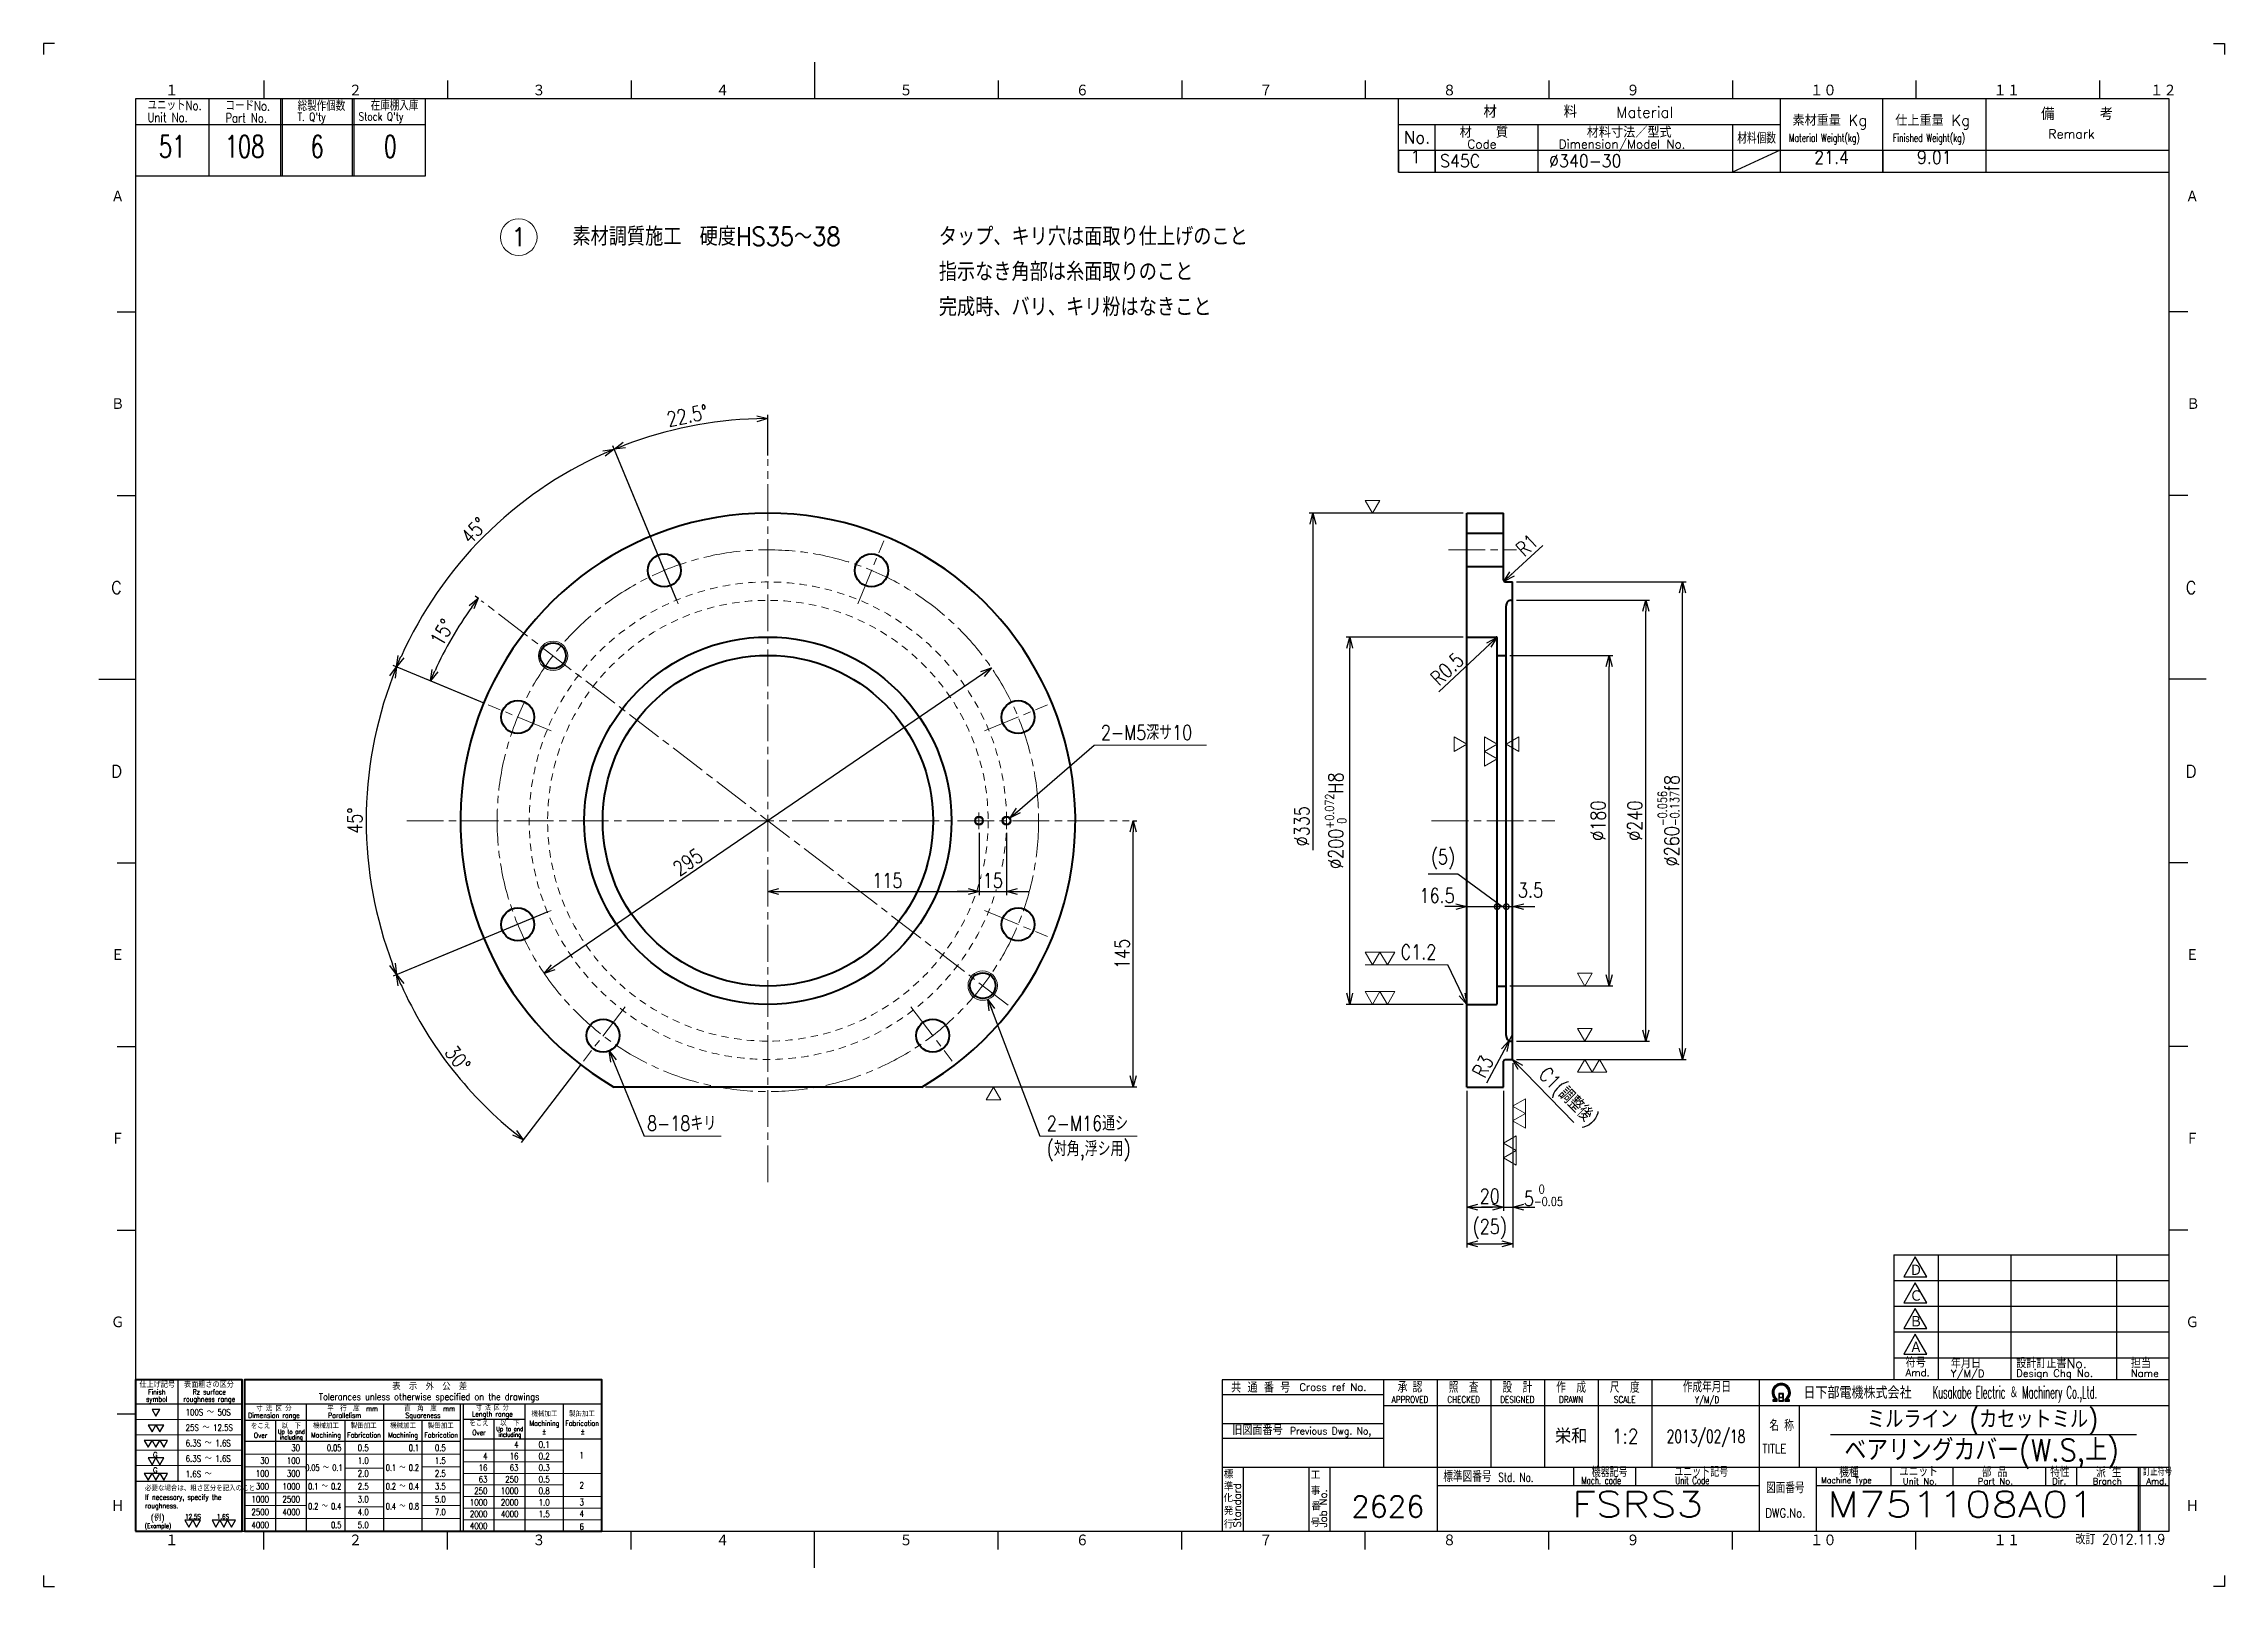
# Model space of a CAD drawing. Header units: millimetres. Extents: x 0 to 1188, y 0 to 840.
import ezdxf
from ezdxf.enums import TextEntityAlignment as Align

# ---------------------------------------------------------------- set-up
doc = ezdxf.new("R2010")
doc.units = ezdxf.units.MM
doc.header["$LTSCALE"] = 2
doc.linetypes.add('GEN7', pattern=[15, 10, -1.5, 2, -1.5])
doc.linetypes.add('HIDDEN2', pattern=[3.5, 2, -1.5])
doc.layers.get('0').update_dxf_attribs({"lineweight": 20})
doc.layers.get('DEFPOINTS').update_dxf_attribs({"color": 253})
for name, color, linetype, lineweight in [('2', 5, 'Continuous', 40), ('3A', 6, 'HIDDEN2', 20), ('4', 3, 'Continuous', 13), ('5', 3, 'Continuous', 13), ('6', 7, 'Continuous', 50), ('7', 4, 'GEN7', 13), ('8', 1, 'Continuous', 13)]:
    doc.layers.add(name, color=color, linetype=linetype, lineweight=lineweight)
doc.layers.add('RAHM2', color=1, linetype='Continuous')
doc.layers.add('RAHM3', color=52, linetype='Continuous')
doc.styles.add('DIMENSION', font='romans.shx', dxfattribs={"width": 0.8, "bigfont": 'extfont2.shx'})
doc.styles.get("Standard").update_dxf_attribs({"font": 'romans.shx', "width": 0.8, "bigfont": 'extfont2.shx'})
doc.dimstyles.new('GEN-ISO$0', dxfattribs={"dimscale": 2, "dimtxt": 4, "dimasz": 3, "dimexe": 1, "dimexo": 1, "dimgap": 1, "dimtad": 3, "dimrnd": 0.01, "dimdsep": 46, "dimtxsty": 'Standard', "dimblk": 'OPEN30', "dimcen": 0, "dimclrt": 7, "dimazin": 2, "dimtp": 0.1, "dimtm": 0.1, "dimtfac": 0.6, "dimtmove": 2, "dimatfit": 3, "dimldrblk": 'OPEN30', "dimfxl": 1, "dimarcsym": 0})
doc.dimstyles.new('GEN-ISO$2', dxfattribs={"dimscale": 2, "dimtxt": 4, "dimasz": 3, "dimexe": 1, "dimexo": 1, "dimgap": 1, "dimtad": 3, "dimrnd": 0.01, "dimdsep": 46, "dimtxsty": 'Standard', "dimblk": 'OPEN30', "dimcen": 0, "dimclrt": 7, "dimazin": 2, "dimtp": 0.1, "dimtm": 0.1, "dimtfac": 0.6, "dimtmove": 2, "dimatfit": 3, "dimldrblk": 'OPEN30', "dimfxl": 1, "dimarcsym": 0})
doc.dimstyles.new('GEN-ISO$3', dxfattribs={"dimscale": 2, "dimtxt": 4, "dimasz": 3, "dimexe": 1, "dimexo": 1, "dimgap": 1, "dimtad": 1, "dimrnd": 0.01, "dimdsep": 46, "dimtxsty": 'Standard', "dimblk": 'OPEN30', "dimcen": 0, "dimclrt": 7, "dimazin": 2, "dimtp": 0.1, "dimtm": 0.1, "dimtfac": 0.6, "dimtmove": 0, "dimatfit": 0, "dimldrblk": 'OPEN30', "dimfxl": 1, "dimarcsym": 0})
doc.dimstyles.new('GEN-ISO$4', dxfattribs={"dimscale": 2, "dimtxt": 4, "dimasz": 3, "dimexe": 1, "dimexo": 1, "dimgap": 1, "dimtad": 1, "dimtoh": 1, "dimrnd": 0.01, "dimdsep": 46, "dimtxsty": 'Standard', "dimblk": 'OPEN30', "dimcen": 0, "dimclrt": 7, "dimazin": 2, "dimtp": 0.1, "dimtm": 0.1, "dimtfac": 0.6, "dimtofl": 0, "dimtmove": 0, "dimatfit": 2, "dimldrblk": 'OPEN30', "dimfxl": 1, "dimarcsym": 0})
doc.dimstyles.new('GEN-ISO$7', dxfattribs={"dimscale": 2, "dimtxt": 4, "dimasz": 3, "dimexe": 1, "dimexo": 1, "dimgap": 1, "dimtad": 3, "dimrnd": 0.01, "dimdsep": 46, "dimtxsty": 'Standard', "dimblk": 'OPEN30', "dimcen": 0, "dimclrt": 7, "dimazin": 2, "dimtp": 0.1, "dimtm": 0.1, "dimtfac": 0.6, "dimtmove": 2, "dimatfit": 3, "dimldrblk": 'OPEN30', "dimfxl": 1, "dimarcsym": 0})

msp = doc.modelspace()

# ---------------------------------------------------------------- texts
at = {"layer": '6'}
for s, height, width, p in [('素材調質施工\u3000硬度HS35～38', 10, 0.9, (288.064, 729.987)), ('2-M5深サ10', 8, 0.8, (575.977, 460.903)), ('C1.2', 8, 0.8, (739.234, 341.403)), ('8-18キリ', 8, 0.8, (328.74, 248.119)), ('2-M16通シ', 8, 0.8, (546.484, 248.119)), ('(対角,浮シ用)', 8, 0.8, (546.484, 234.25))]:
    msp.add_text(s, height=height, dxfattribs=dict(at, width=width)).set_placement(p)
at = {"layer": '6', "width": 0.8}
msp.add_text('C1(調整後)', height=8, rotation=315, dxfattribs=at).set_placement((813.84, 277.98))

# ---------------------------------------------------------------- blocks, each defined once
blk = doc.blocks.new('1A2ブヒン')
at = {"layer": '2'}
for points in [[(25, 15), (54.05, 15), (54.05, 56.26), (25, 56.26)], [(54.75, 15), (152.05, 15), (152.05, 56.26), (54.75, 56.26)]]:
    blk.add_lwpolyline(points, close=True, dxfattribs=at)
at = {"layer": '4'}
for p, q in [((25, 45.46), (54.05, 45.46)), ((25, 41.26), (54.05, 41.26)), ((25, 37.06), (54.05, 37.06)), ((54.75, 36), (113.55, 36)), ((114.25, 37.05), (141.55, 37.05)), ((25, 32.86), (54.05, 32.86)), ((54.75, 32.5), (71.55, 32.5)), ((82.05, 32.15), (92.55, 32.15)), ((103.05, 32.5), (113.55, 32.5)), ((114.25, 33.9), (141.55, 33.9)), ((114.25, 30.75), (152.05, 30.75)), ((54.75, 29), (113.55, 29)), ((54.75, 25.5), (113.55, 25.5)), ((114.25, 27.6), (141.55, 27.6)), ((114.25, 24.45), (152.05, 24.45)), ((54.75, 22), (71.55, 22)), ((54.75, 18.5), (113.55, 18.5)), ((82.05, 21.65), (92.55, 21.65)), ((103.05, 22), (113.55, 22)), ((114.25, 21.3), (152.05, 21.3)), ((114.25, 18.15), (152.05, 18.15))]:
    blk.add_line(p, q, dxfattribs=at)
at = {"layer": 'RAHM2', "color": 5, "linetype": 'Continuous'}
for p, q in [((3, 420), (0, 420)), ((0, 420), (0, 417)), ((591, 420), (594, 420)), ((594, 420), (594, 417)), ((60, 410), (60, 405)), ((110, 410), (110, 405)), ((160, 410), (160, 405)), ((210, 415), (210, 405)), ((260, 410), (260, 405)), ((310, 410), (310, 405)), ((360, 410), (360, 405)), ((410, 410), (410, 405)), ((460, 410), (460, 405)), ((510, 410), (510, 405)), ((560, 410), (560, 405)), ((579, 405), (25, 405)), ((25, 405), (25, 15)), ((104, 384), (104, 405)), ((579, 15), (579, 405)), ((25, 384), (64.5, 384)), ((64.5, 384), (104, 384)), ((20, 347), (25, 347)), ((584, 347), (579, 347)), ((584, 347), (579, 347)), ((20, 297), (25, 297)), ((584, 297), (579, 297)), ((584, 297), (579, 297)), ((15, 247), (25, 247)), ((589, 247), (579, 247)), ((589, 247), (579, 247)), ((20, 197), (25, 197)), ((584, 197), (579, 197)), ((584, 197), (579, 197)), ((20, 147), (25, 147)), ((584, 147), (579, 147)), ((584, 147), (579, 147)), ((20, 97), (25, 97)), ((584, 97), (579, 97)), ((584, 97), (579, 97)), ((20, 47), (25, 47)), ((25, 15), (579, 15)), ((60, 10), (60, 15)), ((110, 10), (110, 15)), ((160, 10), (160, 15)), ((210, 5), (210, 15)), ((260, 10), (260, 15)), ((310, 10), (310, 15)), ((360, 10), (360, 15)), ((410, 10), (410, 15)), ((460, 10), (460, 15)), ((510, 10), (510, 15)), ((0, 3), (0, 0)), ((0, 0), (3, 0)), ((594, 0), (591, 0)), ((594, 3), (594, 0))]:
    blk.add_line(p, q, dxfattribs=at)
at = {"layer": 'RAHM2', "color": 7, "linetype": 'Continuous'}
for p, q in [((45, 405), (45, 384)), ((64.5, 405), (64.5, 384)), ((65, 405), (65, 384)), ((84, 405), (84, 384)), ((84.5, 405), (84.5, 384)), ((369, 385), (369, 405)), ((473, 405), (473, 385)), ((501, 385), (501, 405)), ((529, 405), (529, 385)), ((25, 398), (64.5, 398)), ((64.5, 398), (104, 398)), ((369, 398), (473, 398)), ((379, 385), (379, 398)), ((407, 398), (407, 385)), ((460, 398), (460, 385)), ((369, 391), (579, 391)), ((473, 391), (460, 385)), ((369, 385), (579, 385)), ((504, 90.26), (579, 90.26)), ((504, 90.26), (504, 56.26)), ((516, 90.26), (516, 56.26)), ((535.8, 90.26), (535.8, 56.26)), ((564.6, 90.26), (564.6, 56.26)), ((579, 56.26), (579, 90.26)), ((504, 83.26), (579, 83.26)), ((504, 76.26), (579, 76.26)), ((504, 69.26), (579, 69.26)), ((504, 62.26), (579, 62.26)), ((36.55, 56.26), (36.55, 28.66)), ((364.93, 56.26), (364.93, 32.42)), ((379.55, 56.26), (379.55, 15)), ((394.18, 56.26), (394.18, 32.42)), ((408.8, 56.26), (408.8, 32.42)), ((423.43, 56.26), (423.43, 32.42)), ((438.05, 56.26), (438.05, 32.42)), ((467.3, 56.26), (467.3, 15)), ((25, 49.66), (54.05, 49.66)), ((54.75, 49.66), (152.05, 49.66)), ((71.55, 49.66), (71.55, 15)), ((92.55, 49.66), (92.55, 15)), ((113.55, 15), (113.55, 49.66)), ((114.25, 49.66), (114.25, 15)), ((122.65, 47.56), (122.65, 47.54)), ((131.05, 49.66), (131.05, 15)), ((141.55, 49.66), (141.55, 15)), ((321.05, 52.26), (364.93, 52.26)), ((364.93, 49.26), (579, 49.26)), ((438.05, 49.26), (438.05, 32.42)), ((467.3, 49.26), (467.3, 49.26)), ((478.17, 49.26), (478.17, 32.42)), ((54.75, 45.21), (113.55, 45.21)), ((63.15, 45.21), (63.15, 15)), ((82.05, 45.21), (82.05, 15)), ((103.05, 45.21), (103.05, 15)), ((114.25, 45.56), (131.05, 45.56)), ((122.65, 45.56), (122.65, 15)), ((321.05, 44.34), (364.93, 44.34)), ((54.75, 39.5), (113.55, 39.5)), ((114.25, 40.2), (152.05, 40.2)), ((321.05, 40.34), (364.93, 40.34)), ((321.05, 32.42), (579, 32.42)), ((326.77, 32.42), (326.77, 15)), ((344.59, 32.42), (344.59, 15)), ((350.3, 32.42), (350.3, 15)), ((416.73, 32.42), (416.73, 27.42)), ((433.59, 32.42), (433.59, 27.42)), ((482.82, 32.42), (482.82, 15)), ((503.15, 32.42), (503.15, 27.42)), ((520, 32.42), (520, 27.42)), ((545.29, 32.42), (545.29, 27.42)), ((553.72, 32.42), (553.72, 27.42)), ((570.57, 15), (570.57, 32.42)), ((571.07, 15), (571.07, 32.42)), ((25, 28.66), (54.05, 28.66)), ((379.55, 27.42), (467.3, 27.42)), ((482.82, 27.42), (579, 27.42))]:
    blk.add_line(p, q, dxfattribs=at)
at = {"layer": 'RAHM2', "color": 3, "linetype": 'Continuous'}
blk.add_line((486.73, 41.35), (570.03, 41.35), dxfattribs=at)
at = {"layer": 'RAHM2', "color": 7, "linetype": 'Continuous'}
for points in [[(509.79, 89.67), (506.65, 84.23), (512.92, 84.23)], [(509.79, 82.67), (506.65, 77.23), (512.92, 77.23)], [(509.79, 75.67), (506.65, 70.23), (512.92, 70.23)], [(509.79, 68.67), (506.65, 63.23), (512.92, 63.23)], [(30.6, 46.29), (31.66, 48.12), (29.54, 48.12), (30.6, 46.29)], [(29.54, 42.09), (30.6, 43.92), (28.48, 43.92), (29.54, 42.09)], [(31.66, 42.09), (32.72, 43.92), (30.6, 43.92), (31.66, 42.09)], [(28.48, 37.89), (29.54, 39.72), (27.42, 39.72), (28.48, 37.89)], [(30.6, 37.89), (31.66, 39.72), (29.54, 39.72), (30.6, 37.89)], [(32.72, 37.89), (33.78, 39.72), (31.66, 39.72), (32.72, 37.89)], [(28.48, 28.92), (29.54, 30.76), (27.42, 30.76), (28.48, 28.92)], [(29.54, 33.12), (30.6, 34.96), (28.48, 34.96), (29.54, 33.12)], [(30.6, 28.92), (31.66, 30.76), (29.54, 30.76), (30.6, 28.92)], [(31.66, 33.12), (32.72, 34.96), (30.6, 34.96), (31.66, 33.12)], [(32.72, 28.92), (33.78, 30.76), (31.66, 30.76), (32.72, 28.92)], [(39.56, 16.14), (40.62, 17.98), (38.49, 17.98), (39.56, 16.14)], [(41.68, 16.14), (42.74, 17.98), (40.62, 17.98), (41.68, 16.14)], [(46.93, 16.14), (47.99, 17.98), (45.87, 17.98), (46.93, 16.14)], [(49.06, 16.14), (50.12, 17.98), (47.99, 17.98), (49.06, 16.14)], [(51.18, 16.14), (52.24, 17.98), (50.12, 17.98), (51.18, 16.14)]]:
    blk.add_lwpolyline(points, close=True, dxfattribs=at)
at = {"layer": 'RAHM2', "color": 5, "linetype": 'Continuous'}
blk.add_lwpolyline([(579, 56.26), (321.05, 56.26), (321.05, 15)], dxfattribs=at)
at = {"layer": 'RAHM2', "color": 7, "linetype": 'Continuous'}
for points in [[(471.02, 50.4), (472.22, 50.4), (472.22, 51.01)], [(471.02, 50.58), (471.97, 50.58), (471.97, 50.91)], [(471.72, 50.82), (471.72, 50.75), (471.02, 50.75), (471.02, 50.4)], [(472.62, 52.51), (472.62, 50.4), (473.92, 50.4), (473.92, 52.51), (472.62, 52.51)], [(472.77, 52.36), (472.77, 51.53), (473.77, 51.53), (473.77, 52.36), (472.77, 52.36)], [(473.77, 51.38), (473.77, 50.55), (472.77, 50.55), (472.77, 51.38), (473.77, 51.38)], [(474.32, 50.98), (474.32, 50.4), (475.58, 50.4), (475.58, 50.75), (474.85, 50.75), (474.85, 50.8)], [(474.57, 50.87), (474.57, 50.58), (475.58, 50.58)]]:
    blk.add_lwpolyline(points, dxfattribs=at)
for radius, start, end in [(2.5, 308.27062, 230.89517), (2.28, 303.99488, 234.40132), (2.06, 299.8294, 238.47562)]:
    blk.add_arc((473.3, 52.76), radius, start, end, dxfattribs=at)
at = {"layer": '4', "width": 0.9}
blk.add_text('改訂 2012.11.9', height=2.8, dxfattribs=at).set_placement((577.91, 11.44), align=Align.RIGHT)
at = {"layer": 'RAHM2', "color": 7, "linetype": 'Continuous'}
for s, height, width, p in [('ユニットNo.', 2.5, 0.8, (28.29, 401.92)), ('コードNo.', 2.5, 0.8, (49.52, 401.81)), ('総製作個数', 2.5, 0.8, (69.17, 401.72)), ('在庫棚入庫', 2.5, 0.8, (89.08, 401.82)), ('Unit No.', 2.5, 0.8, (28.29, 398.64)), ('Part No.', 2.5, 0.8, (49.52, 398.53)), ("T. Q'ty", 2.2, 0.8, (69.17, 398.96)), ("Stock Q'ty", 2.2, 0.8, (85.8, 399.06)), ('材料個数', 3, 0.8, (461.32, 392.79)), ('Material Weight(kg)', 2.2, 0.68, (475.37, 393.25)), ('Finished Weight(kg)', 2.2, 0.68, (503.74, 393.25)), ('作成年月日', 3, 0.7, (446.49, 52.82)), ('Kusakabe Electric ＆ Machinery Co.,Ltd.', 3.3108, 0.5, (514.56, 51.19)), ('100S ～ 50S', 1.75, 0.8, (38.69, 46.52)), ('Y/M/D', 1.8, 0.8, (449.79, 49.87)), ('25S ～ 12.5S', 1.75, 0.8, (38.69, 42.32)), ('Previous Dwg. No,', 2, 0.9, (339.53, 41.31)), ('名 称', 3, 0.7, (470.06, 42.33)), ('6.3S ～ 1.6S', 1.75, 0.8, (38.69, 38.12)), ('6.3S ～ 1.6S', 1.75, 0.8, (38.69, 33.92)), ('0.1', 1.75, 0.8, (134.84, 37.73)), ('0.2', 1.75, 0.8, (134.84, 34.58)), ('1', 1.75, 0.8, (145.97, 34.81)), ('TITLE', 2.5, 0.8, (468.18, 36.25)), ('1.6S ～ ', 1.75, 0.8, (38.69, 29.72)), ('0.3', 1.75, 0.8, (134.84, 31.43)), ('0.5', 1.75, 0.8, (134.84, 28.28)), ('標準図番号', 3, 0.7, (381.26, 28.44)), ('Std. No.', 2.5, 0.7, (396.23, 28.44)), ('Mach. code', 2, 0.7, (418.86, 27.83)), ('機器記号', 2.5, 0.7, (421.65, 29.77)), ('ユニット記号', 2.5, 0.7, (444.14, 29.85)), ('Unit Code', 2, 0.7, (444.45, 27.83)), ('Machine Type', 1.7, 0.9, (484.15, 28.05)), ('訂正符号', 2, 0.7, (571.87, 30.16)), ('必要な場合は、粗さ区分を記入のこと', 1.4, 0.9, (27.61, 25.99)), ('If necessary, specify the', 1.4, 0.8, (27.61, 23.58)), ('0.8', 1.75, 0.8, (134.84, 25.13)), ('2', 1.75, 0.8, (145.97, 26.65)), ('3', 1.75, 0.8, (145.97, 22.04)), ('図面番号', 3, 0.7, (469.15, 25.37)), ('roughness.', 1.4, 0.8, (27.61, 21.26)), ('(例)', 1.6, 0.9, (29.2, 17.85)), ('12.5S', 1.26, 0.8, (38.53, 18.36)), ('1.6S', 1.26, 0.8, (47.18, 18.36)), ('1.0', 1.75, 0.8, (134.84, 21.98)), ('1.5', 1.75, 0.8, (134.84, 18.83)), ('4', 1.75, 0.8, (145.97, 18.89)), ('(Example)', 1.2, 0.8, (27.53, 15.87)), ('6', 1.75, 0.8, (145.97, 15.39))]:
    blk.add_text(s, height=height, dxfattribs=dict(at, width=width)).set_placement(p)
at = {"layer": 'RAHM2', "color": 5, "linetype": 'Continuous'}
for s, height, p in [('１', 3.31, (33.1, 405.6)), ('２', 3.31, (83.1, 405.6)), ('３', 3.31, (133.1, 405.6)), ('４', 3.31, (183.1, 405.6)), ('５', 3.31, (233.1, 405.6)), ('６', 3.31, (281.11, 405.6)), ('７', 3.31, (331.11, 405.6)), ('８', 3.31, (381.11, 405.6)), ('９', 3.31, (431.11, 405.6)), ('１０', 3.311, (481.11, 405.6)), ('１１', 3.311, (531.11, 405.6)), ('１２', 3.311, (573.72, 405.6)), ('Ａ', 3.31, (18.36, 376.71)), ('Ａ', 3.31, (583.43, 376.71)), ('Ｂ', 3.31, (18.36, 320.24)), ('Ｂ', 3.31, (583.65, 320.24)), ('C', 3.31, (18.36, 270.24)), ('C', 3.31, (583.43, 270.24)), ('D', 3.31, (18.36, 220.24)), ('D', 3.31, (583.43, 220.24)), ('Ｅ', 3.31, (18.36, 170.24)), ('Ｅ', 3.31, (583.43, 170.24)), ('Ｆ', 3.31, (18.36, 120.24)), ('Ｆ', 3.31, (583.43, 120.24)), ('Ｇ', 3.31, (18.36, 70.24)), ('Ｇ', 3.31, (583.43, 70.24)), ('Ｈ', 3.31, (18.36, 20.24)), ('Ｈ', 3.31, (583.43, 20.24)), ('１', 3.31, (33.1, 10.87)), ('２', 3.31, (83.1, 10.87)), ('３', 3.31, (133.1, 10.87)), ('４', 3.31, (183.1, 10.87)), ('５', 3.31, (233.1, 10.87)), ('６', 3.31, (281.11, 10.87)), ('７', 3.31, (331.11, 10.87)), ('８', 3.31, (381.11, 10.87)), ('９', 3.31, (431.11, 10.87)), ('１０', 3.311, (481.11, 10.87)), ('１１', 3.311, (531.11, 10.87))]:
    blk.add_text(s, height=height, dxfattribs=at).set_placement(p)
at = {"layer": 'RAHM2', "color": 7, "linetype": 'Continuous'}
for s, height, p in [('材\u3000\u3000\u3000\u3000\u3000料', 3.311, (392.18, 399.82)), ('Material', 3, (428.34, 399.82)), ('素材重量 Kg', 3, (476.35, 397.63)), ('仕上重量 Kg', 3, (504.35, 397.63)), ('備     考', 3.311, (544.08, 399.21)), ('No.', 3.311, (370.5, 392.82)), ('材\u3000\u3000質', 3, (385.68, 394.39)), ('Code', 2.4, (387.82, 391.45)), ('Dimension/Model No.', 2.4, (412.65, 391.45)), ('材料寸法／型式', 3, (420.33, 394.39)), ('Remark', 2.5, (546.03, 394.16)), ('Ｄ', 3.2, (508.23, 84.47)), ('Ｃ', 3.2, (508.23, 77.47)), ('Ｂ', 3.2, (508.23, 70.47)), ('Ａ', 3.2, (508.23, 63.47)), ('符号', 2.5, (507.17, 59.63)), ('年月日', 2.5, (519.49, 59.4)), ('設計訂正書No.', 2.5, (537.29, 59.44)), ('担当', 2.5, (568.5, 59.44)), ('共 通 番 号', 2.5, (323.44, 52.79)), ('Cross ref No.', 2, (342.05, 53.23)), ('Amd.', 2, (507.17, 57.2)), ('Y/M/D', 2, (519.49, 56.97)), ('Design Chg No.', 2, (537.29, 57.01)), ('Name', 2, (568.5, 57.01)), ('旧図面番号', 2.5, (323.76, 41.21)), ('標', 2, (321.44, 29.43)), ('工', 2, (345.15, 29.24)), ('機種', 2.4, (489.08, 29.76)), ('ユニット', 2.4, (505.39, 29.96)), ('部 品', 2.4, (527.93, 29.79)), ('特性', 2.4, (546.55, 29.78)), ('派 生', 2.4, (559.06, 29.72)), ('化', 2, (321.37, 22.95)), ('準', 2, (321.47, 26.11)), ('事', 2, (345.17, 24.92)), ('Unit No.', 1.7, (506.39, 27.76)), ('Part No.', 1.7, (526.81, 27.76)), ('Dir.', 1.7, (547.09, 27.76)), ('Branch', 1.7, (558.13, 27.76)), ('Amd.', 1.7, (572.74, 27.76)), ('行', 2, (321.46, 15.82)), ('発', 2, (321.46, 19.47)), ('号', 2, (345.11, 16.28)), ('番', 2, (345.31, 20.76))]:
    blk.add_text(s, height=height, dxfattribs=at).set_placement(p)
for s, height, width, p in [('仕上げ記号', 1.54, 0.9, (30.97, 54.13)), ('Finish', 1.4, 0.8, (30.82, 52.24)), ('表面粗さの区分', 1.54, 0.9, (45.03, 54.13)), ('Rz surface', 1.4, 0.8, (45.12, 52.24)), ('表\u3000示\u3000外\u3000公\u3000差', 1.8, 0.9, (105.18, 53.48)), ('symbol', 1.4, 0.8, (30.82, 50.27)), ('roughness range', 1.4, 0.8, (45.12, 50.27)), ('寸 法 区 分', 1.4, 0.9, (62.73, 47.71)), ('Tolerances unless otherwise specified on the drawings', 1.8, 0.9, (105.02, 50.72)), ('平\u3000行\u3000度\u3000mm', 1.4, 0.9, (84.16, 47.71)), ('直\u3000角\u3000度\u3000mm', 1.4, 0.9, (105.16, 47.71)), ('Length range', 1.4, 0.8, (122.23, 46.21)), ('寸 法 区 分', 1.4, 0.8, (122.23, 47.89)), ('機械加工', 1.4, 0.9, (136.41, 46.24)), ('製缶加工', 1.4, 0.9, (146.64, 46.24)), ('Dimension range', 1.4, 0.8, (62.73, 45.86)), ('をこえ', 1.4, 0.9, (59.09, 42.95)), ('Over', 1.4, 0.8, (59.09, 40.42)), ('Up to and', 1.2, 0.8, (67.48, 41.5)), ('以\u3000下', 1.4, 0.9, (67.49, 42.95)), ('Machining', 1.4, 0.8, (76.91, 40.49)), ('機械加工', 1.4, 0.9, (76.91, 43.02)), ('Parallelism', 1.4, 0.8, (81.99, 45.86)), ('Fabrication', 1.4, 0.8, (87.28, 40.49)), ('製缶加工', 1.4, 0.9, (87.16, 43.02)), ('Machining', 1.4, 0.8, (97.91, 40.49)), ('機械加工', 1.4, 0.9, (97.91, 43.02)), ('Squareness', 1.4, 0.8, (103.32, 45.86)), ('Fabrication', 1.4, 0.8, (108.28, 40.49)), ('製缶加工', 1.4, 0.9, (108.16, 43.02)), ('をこえ', 1.4, 0.9, (118.59, 43.7)), ('Over', 1.4, 0.8, (118.59, 41.17)), ('Up to and', 1.2, 0.8, (126.98, 42.25)), ('including', 1.2, 0.8, (126.99, 40.73)), ('以\u3000下', 1.4, 0.9, (126.99, 43.7)), ('Machining', 1.4, 0.8, (136.41, 43.72)), ('%%P', 1.4, 0.9, (136.33, 41.46)), ('Fabrication', 1.4, 0.8, (146.68, 43.72)), ('%%P', 1.4, 0.9, (146.83, 41.46)), ('including', 1.2, 0.8, (67.49, 39.98))]:
    blk.add_text(s, height=height, dxfattribs=dict(at, width=width)).set_placement(p, align=Align.CENTER)
for s, height, width, p in [('承 認', 3, 0.7, (372.18, 54.35)), ('照  査', 3, 0.7, (386.8, 54.35)), ('設  計', 3, 0.7, (401.43, 54.35)), ('作  成', 3, 0.7, (416.05, 54.35)), ('尺  度', 3, 0.7, (430.67, 54.35)), ('APPROVED', 1.8, 0.8, (372.18, 50.85)), ('CHECKED', 1.8, 0.8, (386.8, 50.85)), ('DESIGNED', 1.8, 0.8, (401.43, 50.85)), ('DRAWN', 1.8, 0.8, (416.05, 50.85)), ('SCALE', 1.8, 0.8, (430.67, 50.85)), ('DWG.No.', 2.5, 0.8, (474.41, 19.96))]:
    blk.add_text(s, height=height, dxfattribs=dict(at, width=width)).set_placement(p, align=Align.MIDDLE)
at = {"layer": 'RAHM2', "color": 7, "linetype": 'Continuous', "width": 0.844147}
blk.add_text('日下部電機株式会社', height=3.311, dxfattribs=at).set_placement((479.35, 51.06), (508.79, 51.06), align=Align.FIT)
at = {"layer": 'RAHM2', "color": 7, "linetype": 'Continuous'}
for p in [(31.04, 35.15), (31.04, 30.95)]:
    blk.add_text('G', height=1.4, dxfattribs=at).set_placement(p, align=Align.RIGHT)
for s, width, p in [('30', 0.8, (69.85, 36.85)), ('0.05', 0.7, (81.08, 36.85)), ('0.5', 0.8, (88.56, 36.85)), ('0.1', 0.7, (102.24, 36.85)), ('0.5', 0.8, (109.56, 36.85)), ('4', 0.8, (120.9, 34.58)), ('16', 0.8, (129.35, 34.58)), ('4', 0.8, (129.35, 37.73)), ('100', 0.8, (61.4, 29.85)), ('30', 0.8, (61.4, 33.35)), ('300', 0.8, (69.85, 29.85)), ('100', 0.8, (69.85, 33.35)), ('0.05 ～ 0.1', 0.7, (81.41, 31.42)), ('2.0', 0.8, (88.56, 29.85)), ('1.0', 0.8, (88.56, 33.35)), ('0.1 ～ 0.2', 0.7, (102.24, 31.42)), ('2.5', 0.8, (109.56, 29.85)), ('1.5', 0.8, (109.56, 33.35)), ('63', 0.8, (120.9, 28.28)), ('16', 0.8, (120.9, 31.43)), ('250', 0.8, (129.35, 28.28)), ('63', 0.8, (129.35, 31.43)), ('1000', 0.8, (61.4, 22.85)), ('300', 0.8, (61.4, 26.35)), ('2500', 0.8, (69.85, 22.85)), ('1000', 0.8, (69.85, 26.35)), ('0.1 ～ 0.2', 0.7, (81.08, 26.35)), ('2.5', 0.8, (88.56, 26.35)), ('3.0', 0.8, (88.56, 22.85)), ('0.2 ～ 0.4', 0.7, (102.24, 26.35)), ('3.5', 0.8, (109.56, 26.35)), ('5.0', 0.8, (109.56, 22.85)), ('250', 0.8, (120.9, 25.13)), ('1000', 0.8, (129.35, 25.13)), ('2500', 0.8, (61.4, 19.35)), ('4000', 0.8, (69.85, 19.35)), ('0.2 ～ 0.4', 0.7, (81.08, 20.93)), ('4.0', 0.8, (88.56, 19.35)), ('0.4 ～ 0.8', 0.7, (102.24, 20.93)), ('7.0', 0.8, (109.56, 19.35)), ('2000', 0.8, (120.9, 18.83)), ('1000', 0.8, (120.9, 21.98)), ('2000', 0.8, (129.35, 21.98)), ('4000', 0.8, (129.35, 18.83)), ('4000', 0.8, (61.4, 15.85)), ('0.5', 0.7, (81.08, 15.85)), ('5.0', 0.8, (88.56, 15.85)), ('4000', 0.8, (120.9, 15.58))]:
    blk.add_text(s, height=1.75, dxfattribs=dict(at, width=width)).set_placement(p, align=Align.RIGHT)
for s, p in [('Standard', (326.07, 16.05)), ('Job No.', (349.5, 16.05))]:
    blk.add_text(s, height=2, rotation=90, dxfattribs=at).set_placement(p)
at = {"layer": 'RAHM2', "color": 5, "linetype": 'Continuous', "width": 0.7}
for tag, p in [('HEADER3', (35, 392.01)), ('HEADER4', (54.75, 392)), ('HEADER15', (74.49, 392)), ('HEADER16', (94.43, 392))]:
    blk.add_attdef(tag, text='', height=6, dxfattribs=at).set_placement(p, align=Align.MIDDLE)
at = {"layer": 'RAHM2', "color": 7, "linetype": 'Continuous'}
blk.add_attdef('HEADER5', text='', height=2.5, dxfattribs=at).set_placement((63.69, 385.1), align=Align.BOTTOM_RIGHT)
for tag, height, width, p in [('HEADER25', 3.2, 0.63, (525.91, 86.65)), ('HEADER23', 3.33, 0.8, (550.4, 86.46)), ('HEADER24', 3.5, 0.8, (571.57, 86.49)), ('HEADER22', 3.2, 0.63, (525.91, 79.65)), ('HEADER20', 3.33, 0.8, (550.4, 79.46)), ('HEADER21', 3.5, 0.8, (571.57, 79.49)), ('HEADER19', 3.2, 0.63, (525.91, 72.65)), ('HEADER17', 3.33, 0.8, (550.4, 72.46)), ('HEADER18', 3.5, 0.8, (571.57, 72.49)), ('HEADER11', 3.2, 0.63, (525.91, 65.65)), ('HEADER9', 3.33, 0.8, (550.4, 65.46)), ('HEADER10', 3.5, 0.8, (571.57, 65.49)), ('HEADER7', 3.31, 0.8, (343.63, 48.21)), ('HEADER1', 5, 0.9, (528.12, 45.15)), ('GEN-TITLE-SCA', 4, 0.85, (430.79, 40.85)), ('HEADER14', 3.31, 0.8, (343.63, 36.29)), ('HEADER2', 6, 0.9, (527.89, 36.68))]:
    blk.add_attdef(tag, text='', height=height, dxfattribs=dict(at, width=width)).set_placement(p, align=Align.MIDDLE)
for tag, p in [('HEADER27', (401.45, 41.09)), ('HEADER26', (416.07, 41.09))]:
    blk.add_attdef(tag, text='', height=4, dxfattribs=at).set_placement(p, align=Align.MIDDLE)
at = {"layer": 'RAHM2', "color": 7, "linetype": 'Continuous', "width": 0.7}
blk.add_attdef('GEN-TITLE-DAT', text='', height=3.5, dxfattribs=at).set_placement((452.8, 39.1), align=Align.CENTER)
at = {"layer": 'RAHM2', "color": 5, "linetype": 'Continuous'}
blk.add_attdef('HEADER6', text='', height=5.8, dxfattribs=at).set_placement((376.09, 17.1), align=Align.BOTTOM_RIGHT)
at = {"layer": 'RAHM2', "color": 5, "linetype": 'Continuous', "style": 'DIMENSION', "width": 1.2}
for tag, p in [('HEADER13', (382.56, 16.75)), ('HEADER12', (416.26, 16.72)), ('GEN-TITLE-DWG', (485.79, 16.74))]:
    blk.add_attdef(tag, text='', height=7.02, dxfattribs=at).set_placement(p, align=Align.BOTTOM_LEFT)
at = {"layer": 'RAHM2', "color": 5, "linetype": 'Continuous', "style": 'DIMENSION'}
blk.add_attdef('HEADER8', text='', height=7.02, dxfattribs=at).set_placement((577.6, 16.71), align=Align.BOTTOM_RIGHT)
blk = doc.blocks.new('STDBUHIN')
at = {"color": 7}
for p, q in [((0, 0), (0, -6)), ((10, 0), (10, -6)), ((38, 0), (38, -6)), ((91, 0), (91, -6)), ((104, 0), (104, -6)), ((132, 0), (132, -6)), ((160, 0), (160, -6)), ((0, -6), (210, -6))]:
    blk.add_line(p, q, dxfattribs=at)
at = {"layer": 'RAHM3', "color": 7, "width": 0.9}
for tag, p in [('1GENST', (4.710911, -4.609434)), ('4GENST', (96.434633, -4.658422)), ('5GENST', (118, -4.729)), ('6GENST', (146, -4.729))]:
    blk.add_attdef(tag, text='', height=3.5, dxfattribs=at).set_placement(p, align=Align.BOTTOM_CENTER)
at = {"layer": 'RAHM3', "color": 7}
for tag, p, width in [('2GENST', (11.373533, -4.658422), 0.8), ('3GENST', (41.070972, -4.658422), 0.8), ('7GENST', (162.759538, -4.671383), 0.9)]:
    blk.add_attdef(tag, p, '', height=3.5, dxfattribs=dict(at, width=width))
blk = doc.blocks.new('GENBALLOON1')
blk.add_circle((0, 0), 5)
at = {"flags": 1}
blk.add_attdef('GEN_PARENT', text='', height=2.5, dxfattribs=at).set_placement((0, 0), align=Align.MIDDLE)
blk.add_attdef('REF_NO', text='', height=3.5).set_placement((0, 0), align=Align.MIDDLE)
at = {"color": 7, "flags": 1}
for tag, p in [('5GENINF', (6.43, 0.96)), ('6GENINF', (6.43, 0.63)), ('7GENINF', (6.43, 0.3)), ('8GENINF', (6.43, -0.04)), ('9GENINF', (6.43, -0.37)), ('3GENINF', (6.43, -2.34)), ('4GENINF', (6.43, -2.67)), ('20GENINF', (6.43, -4.7)), ('21GENINF', (6.43, -5.04)), ('22GENINF', (6.43, -5.37)), ('10GENINF', (6.43, -0.7)), ('11GENINF', (6.43, -1)), ('12GENINF', (6.43, -1.34)), ('13GENINF', (6.43, -1.67)), ('14GENINF', (6.43, -2)), ('15GENINF', (6.43, -3)), ('16GENINF', (6.43, -3.34)), ('17GENINF', (6.43, -3.7)), ('18GENINF', (6.43, -4.04)), ('19GENINF', (6.43, -4.37))]:
    blk.add_attdef(tag, p, '', height=0.2, dxfattribs=at)
blk = doc.blocks.new('_Open30')
at = {"color": 0, "linetype": 'ByBlock', "lineweight": -2}
for p, q in [((-1, 0.27), (0, 0)), ((0, 0), (-1, -0.27)), ((0, 0), (-1, 0))]:
    blk.add_line(p, q, dxfattribs=at)
blk = doc.blocks.new('*D12')
at = {"layer": '5', "color": 0, "lineweight": -2, "transparency": 16777216}
for p, q in [((800.3, 284.9), (800.3, 184.5)), ((775.3, 269.9), (775.3, 184.5)), ((781.3, 186.5), (794.3, 186.5))]:
    blk.add_line(p, q, dxfattribs=at)
at = {"layer": 'DEFPOINTS', "color": 0, "transparency": 16777216}
for p in [(800.3, 286.9), (775.3, 271.9), (800.3, 186.5)]:
    blk.add_point(p, dxfattribs=at)
at = {"layer": '5', "color": 0, "lineweight": -2, "transparency": 16777216, "xscale": 6, "yscale": 6, "zscale": 6, "rotation": 180}
blk.add_blockref('_Open30', (775.3, 186.5), dxfattribs=at)
at = {"layer": '5', "color": 0, "lineweight": -2, "transparency": 16777216, "xscale": 6, "yscale": 6, "zscale": 6}
blk.add_blockref('_Open30', (800.3, 186.5), dxfattribs=at)
at = {"layer": '5', "color": 7, "transparency": 16777216, "insert": (787.8, 194.6), "char_height": 8, "attachment_point": 5}
blk.add_mtext('(25)', dxfattribs=at)
blk = doc.blocks.new('*D13')
at = {"layer": '5', "color": 0, "lineweight": -2, "transparency": 16777216}
for p, q in [((775.3, 269.9), (775.3, 204.5)), ((795.3, 269.9), (795.3, 204.5)), ((781.3, 206.5), (789.3, 206.5))]:
    blk.add_line(p, q, dxfattribs=at)
at = {"layer": 'DEFPOINTS', "color": 0, "transparency": 16777216}
for p in [(775.3, 271.9), (795.3, 271.9), (795.3, 206.5)]:
    blk.add_point(p, dxfattribs=at)
at = {"layer": '5', "color": 0, "lineweight": -2, "transparency": 16777216, "xscale": 6, "yscale": 6, "zscale": 6, "rotation": 180}
blk.add_blockref('_Open30', (775.3, 206.5), dxfattribs=at)
at = {"layer": '5', "color": 0, "lineweight": -2, "transparency": 16777216, "xscale": 6, "yscale": 6, "zscale": 6}
blk.add_blockref('_Open30', (795.3, 206.5), dxfattribs=at)
at = {"layer": '5', "color": 7, "transparency": 16777216, "insert": (787.8, 212.5), "char_height": 8, "attachment_point": 5}
blk.add_mtext('20', dxfattribs=at)
blk = doc.blocks.new('*D14')
at = {"layer": '5', "color": 0, "lineweight": -2, "transparency": 16777216}
for p, q in [((800.3, 284.9), (800.3, 204.5)), ((795.3, 269.9), (795.3, 204.5)), ((789.3, 206.5), (783.3, 206.5)), ((795.3, 206.5), (800.3, 206.5)), ((806.3, 206.5), (812.3, 206.5))]:
    blk.add_line(p, q, dxfattribs=at)
at = {"layer": 'DEFPOINTS', "color": 0, "transparency": 16777216}
for p in [(800.3, 286.9), (795.3, 271.9), (800.3, 206.5)]:
    blk.add_point(p, dxfattribs=at)
at = {"layer": '5', "color": 0, "lineweight": -2, "transparency": 16777216, "xscale": 6, "yscale": 6, "zscale": 6}
blk.add_blockref('_Open30', (795.3, 206.5), dxfattribs=at)
at = {"layer": '5', "color": 0, "lineweight": -2, "transparency": 16777216, "xscale": 6, "yscale": 6, "zscale": 6, "rotation": 180}
blk.add_blockref('_Open30', (800.3, 206.5), dxfattribs=at)
at = {"layer": '5', "color": 7, "transparency": 16777216, "insert": (817, 212.9), "char_height": 8, "attachment_point": 5}
blk.add_mtext('5{\\H4.800000;\\S 0^ -0.05;}', dxfattribs=at)
blk = doc.blocks.new('*D15')
at = {"layer": '5', "color": 0, "lineweight": -2, "transparency": 16777216}
for p, q in [((773.3, 516.9), (709.5, 516.9)), ((711.5, 322.9), (711.5, 510.9)), ((773.3, 316.9), (709.5, 316.9))]:
    blk.add_line(p, q, dxfattribs=at)
at = {"layer": 'DEFPOINTS', "color": 0, "transparency": 16777216}
for p in [(711.5, 516.9), (775.3, 516.9), (775.3, 316.9)]:
    blk.add_point(p, dxfattribs=at)
at = {"layer": '5', "color": 0, "lineweight": -2, "transparency": 16777216, "xscale": 6, "yscale": 6, "zscale": 6}
for p, rotation in [((711.5, 516.9), 90), ((711.5, 316.9), 270)]:
    blk.add_blockref('_Open30', p, dxfattribs=dict(at, rotation=rotation))
at = {"layer": '5', "color": 7, "transparency": 16777216, "insert": (703.9, 416.9), "char_height": 8, "attachment_point": 5, "rotation": 90}
blk.add_mtext('\\A1;%%c200{\\H4.800000;\\S+0.072^  0;}H8', dxfattribs=at)
blk = doc.blocks.new('*D16')
at = {"layer": '5', "color": 0, "lineweight": -2, "transparency": 16777216}
for p, q in [((798.8, 506.9), (854.8, 506.9)), ((852.8, 332.9), (852.8, 500.9)), ((798.8, 326.9), (854.8, 326.9))]:
    blk.add_line(p, q, dxfattribs=at)
at = {"layer": 'DEFPOINTS', "color": 0, "transparency": 16777216}
for p in [(796.8, 506.9), (852.8, 506.9), (796.8, 326.9)]:
    blk.add_point(p, dxfattribs=at)
at = {"layer": '5', "color": 0, "lineweight": -2, "transparency": 16777216, "xscale": 6, "yscale": 6, "zscale": 6}
for p, rotation in [((852.8, 506.9), 90), ((852.8, 326.9), 270)]:
    blk.add_blockref('_Open30', p, dxfattribs=dict(at, rotation=rotation))
at = {"layer": '5', "color": 7, "transparency": 16777216, "insert": (846.8, 416.9), "char_height": 8, "attachment_point": 5, "rotation": 90}
blk.add_mtext('%%c180', dxfattribs=at)
blk = doc.blocks.new('*D17')
at = {"layer": '5', "color": 0, "lineweight": -2, "transparency": 16777216}
for p, q in [((802.3, 536.9), (874.8, 536.9)), ((872.8, 302.9), (872.8, 530.9)), ((802.3, 296.9), (874.8, 296.9))]:
    blk.add_line(p, q, dxfattribs=at)
at = {"layer": 'DEFPOINTS', "color": 0, "transparency": 16777216}
for p in [(800.3, 536.9), (872.8, 536.9), (800.3, 296.9)]:
    blk.add_point(p, dxfattribs=at)
at = {"layer": '5', "color": 0, "lineweight": -2, "transparency": 16777216, "xscale": 6, "yscale": 6, "zscale": 6}
for p, rotation in [((872.8, 536.9), 90), ((872.8, 296.9), 270)]:
    blk.add_blockref('_Open30', p, dxfattribs=dict(at, rotation=rotation))
at = {"layer": '5', "color": 7, "transparency": 16777216, "insert": (866.8, 416.9), "char_height": 8, "attachment_point": 5, "rotation": 90}
blk.add_mtext('%%c240', dxfattribs=at)
blk = doc.blocks.new('*D18')
at = {"layer": '5', "color": 0, "lineweight": -2, "transparency": 16777216}
for p, q in [((802.3, 546.9), (894.8, 546.9)), ((892.8, 292.9), (892.8, 540.9)), ((802.3, 286.9), (894.8, 286.9))]:
    blk.add_line(p, q, dxfattribs=at)
at = {"layer": 'DEFPOINTS', "color": 0, "transparency": 16777216}
for p in [(800.3, 546.9), (892.8, 546.9), (800.3, 286.9)]:
    blk.add_point(p, dxfattribs=at)
at = {"layer": '5', "color": 0, "lineweight": -2, "transparency": 16777216, "xscale": 6, "yscale": 6, "zscale": 6}
for p, rotation in [((892.8, 546.9), 90), ((892.8, 286.9), 270)]:
    blk.add_blockref('_Open30', p, dxfattribs=dict(at, rotation=rotation))
at = {"layer": '5', "color": 7, "transparency": 16777216, "insert": (885.2, 416.9), "char_height": 8, "attachment_point": 5, "rotation": 90}
blk.add_mtext('%%c260{\\H4.800000;\\S-0.056^ -0.137;}f8', dxfattribs=at)
blk = doc.blocks.new('_DotSmall')
at = {"color": 0, "linetype": 'ByBlock', "const_width": 0.5}
blk.add_lwpolyline([(-0.0625, 0, 1), (0.0625, 0, 1)], format="xyb", close=True, dxfattribs=at)
blk = doc.blocks.new('*D19')
at = {"layer": '5', "color": 0, "lineweight": -2, "transparency": 16777216}
for p, q in [((769.3, 370.1), (763.3, 370.1)), ((775.3, 370.1), (781.3, 370.1)), ((781.3, 370.1), (791.8, 370.1))]:
    blk.add_line(p, q, dxfattribs=at)
at = {"layer": 'DEFPOINTS', "color": 0, "transparency": 16777216}
for p in [(791.8, 370.1), (775.3, 347.3), (791.8, 346.4)]:
    blk.add_point(p, dxfattribs=at)
at = {"layer": '5', "color": 0, "lineweight": -2, "transparency": 16777216, "xscale": 6, "yscale": 6, "zscale": 6}
for name, p in [('_Open30', (775.3, 370.1)), ('_DotSmall', (791.8, 370.1))]:
    blk.add_blockref(name, p, dxfattribs=at)
at = {"layer": '5', "color": 7, "transparency": 16777216, "insert": (759.1, 376.1), "char_height": 8, "attachment_point": 5}
blk.add_mtext('16.5', dxfattribs=at)
blk = doc.blocks.new('*D20')
at = {"layer": '5', "color": 0, "lineweight": -2, "transparency": 16777216}
for p, q in [((770.4, 387.7), (754.2, 387.7)), ((794.3, 370.1), (770.4, 387.7)), ((791.8, 370.1), (796.8, 370.1))]:
    blk.add_line(p, q, dxfattribs=at)
at = {"layer": 'DEFPOINTS', "color": 0, "transparency": 16777216}
for p in [(796.8, 370.1), (791.8, 326.9), (796.8, 326.9)]:
    blk.add_point(p, dxfattribs=at)
at = {"layer": '5', "color": 0, "lineweight": -2, "transparency": 16777216, "xscale": 6, "yscale": 6, "zscale": 6, "rotation": 180}
blk.add_blockref('_DotSmall', (791.8, 370.1), dxfattribs=at)
at = {"layer": '5', "color": 0, "lineweight": -2, "transparency": 16777216, "xscale": 6, "yscale": 6, "zscale": 6}
blk.add_blockref('_DotSmall', (796.8, 370.1), dxfattribs=at)
at = {"layer": '5', "color": 7, "transparency": 16777216, "insert": (762.3, 395.8), "char_height": 8, "attachment_point": 5}
blk.add_mtext('(5)', dxfattribs=at)
blk = doc.blocks.new('A$C44AD5685')
at = {"layer": '6', "width": 0.9}
for s, p in [('タップ、キリ穴は面取り仕上げのこと', (0, 19.2)), ('指示なき角部は糸面取りのこと', (0, 9.6)), ('完成時、バリ、キリ粉はなきこと', (0, 0))]:
    blk.add_text(s, height=5, dxfattribs=at).set_placement(p)
blk = doc.blocks.new('100S')
for p, q in [((-2, 3.464096), (2, 3.464096)), ((0, 0), (-2, 3.464096)), ((2, 3.464096), (0, 0))]:
    blk.add_line(p, q)
blk = doc.blocks.new('*D21')
at = {"layer": '5', "color": 0, "lineweight": -2, "transparency": 16777216}
for p, q in [((790.9, 516), (760.1, 487)), ((787.3, 512.6), (790.9, 516))]:
    blk.add_line(p, q, dxfattribs=at)
at = {"layer": 'DEFPOINTS', "color": 0, "transparency": 16777216}
for p in [(790.9, 516), (791.3, 516.4)]:
    blk.add_point(p, dxfattribs=at)
at = {"layer": '5', "color": 0, "lineweight": -2, "transparency": 16777216, "xscale": 6, "yscale": 6, "zscale": 6, "rotation": 43.32553651199098}
blk.add_blockref('_Open30', (791.6, 516.7), dxfattribs=at)
at = {"layer": '5', "color": 7, "transparency": 16777216, "insert": (764.6, 499.5), "char_height": 8, "attachment_point": 5, "rotation": 43.3255}
blk.add_mtext('R0.5', dxfattribs=at)
blk = doc.blocks.new('*D22')
at = {"layer": '5', "color": 0, "lineweight": -2, "transparency": 16777216}
for p, q in [((797, 548.6), (816.8, 566.8)), ((800, 551.3), (797, 548.6))]:
    blk.add_line(p, q, dxfattribs=at)
at = {"layer": 'DEFPOINTS', "color": 0, "transparency": 16777216}
for p in [(796.3, 547.9), (797, 548.6)]:
    blk.add_point(p, dxfattribs=at)
at = {"layer": '5', "color": 0, "lineweight": -2, "transparency": 16777216, "xscale": 6, "yscale": 6, "zscale": 6, "rotation": 222.6152355958112}
blk.add_blockref('_Open30', (795.5, 547.2), dxfattribs=at)
at = {"layer": '5', "color": 7, "transparency": 16777216, "insert": (808.1, 567), "char_height": 8, "attachment_point": 5, "rotation": 42.6152}
blk.add_mtext('R1', dxfattribs=at)
blk = doc.blocks.new('*D23')
at = {"layer": '5', "color": 0, "lineweight": -2, "transparency": 16777216}
for p, q in [((799.8, 299.9), (798.4, 297.2)), ((795.6, 291.9), (786.1, 273.9))]:
    blk.add_line(p, q, dxfattribs=at)
at = {"layer": 'DEFPOINTS', "color": 0, "transparency": 16777216}
for p in [(798.4, 297.2), (799.8, 299.9)]:
    blk.add_point(p, dxfattribs=at)
at = {"layer": '5', "color": 0, "lineweight": -2, "transparency": 16777216, "xscale": 6, "yscale": 6, "zscale": 6, "rotation": 62.1393800991773}
blk.add_blockref('_Open30', (798.4, 297.2), dxfattribs=at)
at = {"layer": '5', "color": 7, "transparency": 16777216, "insert": (784.1, 283.1), "char_height": 8, "attachment_point": 5, "rotation": 62.1394}
blk.add_mtext('R3', dxfattribs=at)
blk = doc.blocks.new('*D25')
at = {"layer": '5', "color": 0, "lineweight": -2, "transparency": 16777216}
blk.add_line((511.4, 496.7), (277.7, 337.1), dxfattribs=at)
at = {"layer": 'DEFPOINTS', "color": 0, "transparency": 16777216}
for p in [(516.4, 500.1), (272.7, 333.7)]:
    blk.add_point(p, dxfattribs=at)
at = {"layer": '5', "color": 0, "lineweight": -2, "transparency": 16777216, "xscale": 6, "yscale": 6, "zscale": 6}
for p, rotation in [((516.4, 500.1), 34.32800854167851), ((272.7, 333.7), 214.3280085416785)]:
    blk.add_blockref('_Open30', p, dxfattribs=dict(at, rotation=rotation))
at = {"layer": '5', "color": 7, "transparency": 16777216, "insert": (350.9, 394.4), "char_height": 8, "attachment_point": 5, "rotation": 34.328}
blk.add_mtext('295', dxfattribs=at)
blk = doc.blocks.new('*D24')
at = {"layer": '5', "color": 0, "lineweight": -2, "transparency": 16777216}
for p, q in [((509.6, 410.3), (509.6, 376.4)), ((400.6, 378.4), (503.6, 378.4))]:
    blk.add_line(p, q, dxfattribs=at)
at = {"layer": 'DEFPOINTS', "color": 0, "transparency": 16777216}
for p in [(394.6, 416.9), (509.6, 412.3), (509.6, 378.4)]:
    blk.add_point(p, dxfattribs=at)
at = {"layer": '5', "color": 0, "lineweight": -2, "transparency": 16777216, "xscale": 6, "yscale": 6, "zscale": 6, "rotation": 180}
blk.add_blockref('_Open30', (394.6, 378.4), dxfattribs=at)
at = {"layer": '5', "color": 0, "lineweight": -2, "transparency": 16777216, "xscale": 6, "yscale": 6, "zscale": 6}
blk.add_blockref('_Open30', (509.6, 378.4), dxfattribs=at)
at = {"layer": '5', "color": 7, "transparency": 16777216, "insert": (459.6, 384.4), "char_height": 8, "attachment_point": 5}
blk.add_mtext('115', dxfattribs=at)
blk = doc.blocks.new('*D26')
at = {"layer": '5', "color": 0, "linetype": 'ByBlock', "lineweight": -2, "transparency": 16777216}
for p, q in [((236.9, 537.9), (235.1, 539.2)), ((240.3, 480.8), (208.9, 493.8))]:
    blk.add_line(p, q, dxfattribs=at)
blk.add_arc((394.6, 416.9), 198.9, 144.228, 155.772, dxfattribs=at)
at = {"layer": 'DEFPOINTS', "color": 0, "transparency": 16777216}
for p in [(238.4, 536.7), (226.8, 523.8), (242.2, 480), (276.5, 465.8), (525.4, 316.5)]:
    blk.add_point(p, dxfattribs=at)
at = {"layer": '5', "color": 0, "lineweight": -2, "transparency": 16777216, "xscale": 6, "yscale": 6, "zscale": 6}
for p, rotation in [((236.7, 538), 53.36401781568578), ((210.8, 493), 246.6359821843143)]:
    blk.add_blockref('_Open30', p, dxfattribs=dict(at, rotation=rotation))
at = {"layer": '5', "color": 7, "transparency": 16777216, "insert": (217.1, 519.4), "char_height": 8, "attachment_point": 5, "rotation": 60}
blk.add_mtext('15°', dxfattribs=at)
blk = doc.blocks.new('*D27')
at = {"layer": '5', "color": 0, "linetype": 'ByBlock', "lineweight": -2, "transparency": 16777216}
for p, q in [((330.7, 571.1), (310, 621)), ((240.3, 480.8), (190.4, 501.4))]:
    blk.add_line(p, q, dxfattribs=at)
blk.add_arc((394.6, 416.9), 218.9, 114.0702, 155.9298, dxfattribs=at)
at = {"layer": 'DEFPOINTS', "color": 0, "transparency": 16777216}
for p in [(261.3, 590.6), (331.4, 569.3), (345.6, 535), (242.2, 480), (276.5, 465.8)]:
    blk.add_point(p, dxfattribs=at)
at = {"layer": '5', "color": 0, "lineweight": -2, "transparency": 16777216, "xscale": 6, "yscale": 6, "zscale": 6}
for p, rotation in [((310.8, 619.2), 23.28508783246892), ((192.3, 500.7), 246.7149121675311)]:
    blk.add_blockref('_Open30', p, dxfattribs=dict(at, rotation=rotation))
at = {"layer": '5', "color": 7, "transparency": 16777216, "insert": (234.5, 574.9), "char_height": 8, "attachment_point": 5, "rotation": 45.373}
blk.add_mtext('45°', dxfattribs=at)
blk = doc.blocks.new('*D28')
at = {"layer": '5', "color": 0, "linetype": 'ByBlock', "lineweight": -2, "transparency": 16777216}
for p, q in [((394.6, 615.7), (394.6, 637.8)), ((344.9, 536.8), (310, 621))]:
    blk.add_line(p, q, dxfattribs=at)
blk.add_arc((394.6, 416.9), 218.9, 91.5702, 110.9298, dxfattribs=at)
at = {"layer": 'DEFPOINTS', "color": 0, "transparency": 16777216}
for p in [(366, 634), (394.6, 613.7), (345.6, 535), (394.6, 416.9)]:
    blk.add_point(p, dxfattribs=at)
at = {"layer": '5', "color": 0, "lineweight": -2, "transparency": 16777216, "xscale": 6, "yscale": 6, "zscale": 6}
for p, rotation in [((394.6, 635.8), 0.785087832469034), ((310.8, 619.2), 201.7149121675312)]:
    blk.add_blockref('_Open30', p, dxfattribs=dict(at, rotation=rotation))
at = {"layer": '5', "color": 7, "transparency": 16777216, "insert": (350.7, 637.5), "char_height": 8, "attachment_point": 5, "rotation": 11.25}
blk.add_mtext('22.5°', dxfattribs=at)
blk = doc.blocks.new('*D29')
at = {"layer": '5', "color": 0, "linetype": 'ByBlock', "lineweight": -2, "transparency": 16777216}
for p, q in [((240.3, 353), (190.4, 332.3)), ((292.9, 284.4), (260.1, 241.6))]:
    blk.add_line(p, q, dxfattribs=at)
blk.add_arc((394.6, 416.9), 218.9, 204.0702, 230.9298, dxfattribs=at)
at = {"layer": 'DEFPOINTS', "color": 0, "transparency": 16777216}
for p in [(276.5, 368), (242.2, 353.8), (316.8, 315.5), (209.9, 299.3), (294.1, 286)]:
    blk.add_point(p, dxfattribs=at)
at = {"layer": '5', "color": 0, "lineweight": -2, "transparency": 16777216, "xscale": 6, "yscale": 6, "zscale": 6}
for p, rotation in [((192.3, 333.1), 113.285087832469), ((261.3, 243.2), 321.7149121675312)]:
    blk.add_blockref('_Open30', p, dxfattribs=dict(at, rotation=rotation))
at = {"layer": '5', "color": 7, "transparency": 16777216, "insert": (225.6, 287.3), "char_height": 8, "attachment_point": 5, "rotation": 307.5}
blk.add_mtext('30°', dxfattribs=at)
blk = doc.blocks.new('*D30')
at = {"layer": '5', "color": 0, "linetype": 'ByBlock', "lineweight": -2, "transparency": 16777216}
for p, q in [((240.3, 480.8), (190.4, 501.4)), ((274.6, 367.2), (190.4, 332.3))]:
    blk.add_line(p, q, dxfattribs=at)
blk.add_arc((394.6, 416.9), 218.9, 159.0702, 200.9298, dxfattribs=at)
at = {"layer": 'DEFPOINTS', "color": 0, "transparency": 16777216}
for p in [(242.2, 480), (177.5, 445.5), (394.6, 416.9), (276.5, 368)]:
    blk.add_point(p, dxfattribs=at)
at = {"layer": '5', "color": 0, "lineweight": -2, "transparency": 16777216, "xscale": 6, "yscale": 6, "zscale": 6}
for p, rotation in [((192.3, 500.7), 68.2850878324691), ((192.3, 333.1), 291.7149121675313)]:
    blk.add_blockref('_Open30', p, dxfattribs=dict(at, rotation=rotation))
at = {"layer": '5', "color": 7, "transparency": 16777216, "insert": (169.6, 416.9), "char_height": 8, "attachment_point": 5, "rotation": 90}
blk.add_mtext('45°', dxfattribs=at)
blk = doc.blocks.new('*D31')
at = {"layer": '5', "color": 0, "linetype": 'ByBlock', "lineweight": -2, "transparency": 16777216}
for p, q in [((593.3, 416.9), (595.6, 416.9)), ((593.6, 277.9), (593.6, 410.9)), ((480.4, 271.9), (595.6, 271.9))]:
    blk.add_line(p, q, dxfattribs=at)
at = {"layer": 'DEFPOINTS', "color": 0, "transparency": 16777216}
for p in [(591.3, 416.9), (593.6, 416.9), (478.4, 271.9)]:
    blk.add_point(p, dxfattribs=at)
at = {"layer": '5', "color": 0, "lineweight": -2, "transparency": 16777216, "xscale": 6, "yscale": 6, "zscale": 6}
for p, rotation in [((593.6, 416.9), 90), ((593.6, 271.9), 270)]:
    blk.add_blockref('_Open30', p, dxfattribs=dict(at, rotation=rotation))
at = {"layer": '5', "color": 7, "transparency": 16777216, "insert": (587.6, 344.4), "char_height": 8, "attachment_point": 5, "rotation": 90}
blk.add_mtext('145', dxfattribs=at)
blk = doc.blocks.new('*D32')
at = {"layer": '5', "color": 0, "linetype": 'ByBlock', "lineweight": -2, "transparency": 16777216}
for p, q in [((773.3, 584.4), (689.5, 584.4)), ((691.5, 578.4), (691.5, 400.8))]:
    blk.add_line(p, q, dxfattribs=at)
at = {"layer": 'DEFPOINTS', "color": 0, "transparency": 16777216}
for p in [(691.5, 584.4), (775.3, 584.4), (775.3, 249.4)]:
    blk.add_point(p, dxfattribs=at)
at = {"layer": '5', "color": 0, "lineweight": -2, "transparency": 16777216, "xscale": 6, "yscale": 6, "zscale": 6, "rotation": 90}
blk.add_blockref('_Open30', (691.5, 584.4), dxfattribs=at)
at = {"layer": '5', "color": 7, "transparency": 16777216, "insert": (685.5, 413.9), "char_height": 8, "attachment_point": 5, "rotation": 90}
blk.add_mtext('%%c335', dxfattribs=at)
blk = doc.blocks.new('_None')
blk = doc.blocks.new('*D33')
at = {"layer": '5', "color": 0, "linetype": 'ByBlock', "lineweight": -2, "transparency": 16777216}
for p, q in [((796.8, 370.1), (790.8, 370.1)), ((796.8, 370.1), (800.3, 370.1)), ((806.3, 370.1), (812.3, 370.1))]:
    blk.add_line(p, q, dxfattribs=at)
at = {"layer": 'DEFPOINTS', "color": 0, "transparency": 16777216}
for p in [(800.3, 370.1), (796.8, 326.9), (800.3, 296.9)]:
    blk.add_point(p, dxfattribs=at)
at = {"layer": '5', "color": 0, "lineweight": -2, "transparency": 16777216, "xscale": 6, "yscale": 6, "zscale": 6, "rotation": 180}
blk.add_blockref('_Open30', (800.3, 370.1), dxfattribs=at)
at = {"layer": '5', "color": 7, "transparency": 16777216, "insert": (810, 379.1), "char_height": 8, "attachment_point": 5}
blk.add_mtext('3.5', dxfattribs=at)
blk = doc.blocks.new('*D34')
at = {"layer": '5', "color": 0, "linetype": 'ByBlock', "lineweight": -2, "transparency": 16777216}
for p, q in [((509.6, 408.3), (509.6, 376.4)), ((524.6, 410.3), (524.6, 376.4)), ((503.6, 378.4), (497.6, 378.4)), ((509.6, 378.4), (524.6, 378.4)), ((530.6, 378.4), (536.6, 378.4))]:
    blk.add_line(p, q, dxfattribs=at)
at = {"layer": 'DEFPOINTS', "color": 0, "transparency": 16777216}
for p in [(509.6, 410.3), (524.6, 412.3)]:
    blk.add_point(p, dxfattribs=at)
at = {"layer": '5', "color": 0, "lineweight": -2, "transparency": 16777216, "xscale": 6, "yscale": 6, "zscale": 6}
blk.add_blockref('_Open30', (509.6, 378.4), dxfattribs=at)
at = {"layer": '5', "color": 0, "lineweight": -2, "transparency": 16777216, "xscale": 6, "yscale": 6, "zscale": 6, "rotation": 180}
blk.add_blockref('_Open30', (524.6, 378.4), dxfattribs=at)
at = {"layer": '5', "color": 7, "transparency": 16777216, "insert": (517.1, 384.4), "char_height": 8, "attachment_point": 5, "bg_fill": 3, "box_fill_scale": 1.1, "bg_fill_color": 256, "bg_fill_true_color": 13158600, "bg_fill_transparency": 0}
blk.add_mtext('15', dxfattribs=at)
at = {"layer": 'DEFPOINTS', "color": 0, "transparency": 16777216}
blk.add_point((524.6, 378.4), dxfattribs=at)

# ---------------------------------------------------------------- dimensions: what is measured, and where the dimension line sits
at = {"layer": '5'}
for base, p1, p2, picture, middle in [((365.976, 633.966), (345.645, 534.971), (394.555, 613.66), '*D28', (350.67, 637.517)), ((177.481, 445.471), (276.476, 367.982), (242.166, 480.014), '*D30', (169.608, 416.892))]:
    dim = msp.add_angular_dim_3p(base=base, center=(394.555, 416.892), p1=p1, p2=p2, dimstyle='GEN-ISO$2', override={"dimscale": 2, "dimtm": 0.1, "dimarcsym": 1}, dxfattribs=at)
    dim.commit()
    dim.dimension.update_dxf_attribs({"geometry": picture, "text_midpoint": middle})
dim = msp.add_angular_dim_2l(base=(261.268, 590.595), line1=((345.645, 534.971), (331.433, 569.281)), line2=((276.476, 465.802), (242.166, 480.014)), dimstyle='GEN-ISO$2', override={"dimscale": 2, "dimtm": 0.1, "dimtmove": 0, "dimarcsym": 1}, dxfattribs=at)
dim.commit()
dim.dimension.update_dxf_attribs({"geometry": '*D27', "text_midpoint": (238.731, 570.7), "dimtype": 162})
for base, p1, p2, text, override, picture, middle in [((691.529, 584.392), (775.278, 249.392), (775.278, 584.392), '%%c<>', {"dimscale": 2, "dimblk1": 'None', "dimblk2": 'Open30', "dimsah": 1, "dimse1": 1, "dimsd1": 1, "dimtm": 0.1, "dimtmove": 0, "dimarcsym": 1}, '*D32', (691.529, 413.892)), ((892.831, 546.892), (800.278, 286.892), (800.278, 546.892), '%%c<>f8', {"dimscale": 2, "dimgap": 1, "dimtol": 1, "dimlim": 0, "dimtp": -0.056, "dimtm": 0.137, "dimtdec": 3, "dimtmove": 0, "dimtzin": 0}, '*D18', (892.831, 416.892)), ((872.831, 536.892), (800.278, 296.892), (800.278, 536.892), '%%c<>', {"dimscale": 2, "dimtm": 0.1, "dimtmove": 0}, '*D17', (872.831, 416.892)), ((711.529, 516.892), (775.278, 316.892), (775.278, 516.892), '%%c<>H8', {"dimscale": 2, "dimgap": 1, "dimtol": 1, "dimlim": 0, "dimtp": 0.072, "dimtm": 0, "dimtdec": 3, "dimtmove": 0, "dimtolj": 1}, '*D15', (711.529, 416.892))]:
    dim = msp.add_linear_dim(base=base, p1=p1, p2=p2, angle=90, text=text, dimstyle='GEN-ISO$0', override=override, dxfattribs=at)
    dim.commit()
    dim.dimension.update_dxf_attribs({"geometry": picture, "text_midpoint": middle, "dimtype": 160})
for center, mpoint, override, picture, middle in [((796.278, 547.892), (797.013, 548.569), {"dimscale": 2, "dimtoh": 0, "dimse1": 1, "dimtm": 0.1}, '*D22', (812.201, 562.542)), ((791.278, 516.392), (790.914, 516.049), {"dimscale": 2, "dimtoh": 0, "dimse1": 1, "dimtm": 0.1}, '*D21', (768.699, 495.096)), ((799.778, 299.892), (798.376, 297.24), {"dimscale": 2, "dimtoh": 0, "dimtm": 0.1, "dimtofl": 1}, '*D23', (789.412, 280.282))]:
    dim = msp.add_radius_dim(center=center, mpoint=mpoint, dimstyle='GEN-ISO$4', override=override, dxfattribs=at)
    dim.commit()
    dim.dimension.update_dxf_attribs({"geometry": picture, "text_midpoint": middle, "dimtype": 164})
for base, line1, line2, override, picture, middle in [((226.764, 523.786), ((525.414, 316.481), (238.449, 536.677)), ((276.476, 465.802), (242.166, 480.014)), {"dimscale": 2, "dimtm": 0.1, "dimtmove": 0, "dimarcsym": 1}, '*D26', (217.065, 519.366)), ((209.897, 299.252), ((276.476, 367.982), (242.166, 353.771)), ((316.75, 315.496), (294.143, 286.033)), {"dimscale": 2, "dimtm": 0.1, "dimarcsym": 1}, '*D29', (225.612, 287.258))]:
    dim = msp.add_angular_dim_2l(base=base, line1=line1, line2=line2, dimstyle='GEN-ISO$2', override=override, dxfattribs=at)
    dim.commit()
    dim.dimension.update_dxf_attribs({"geometry": picture, "text_midpoint": middle})
dim = msp.add_diameter_dim_2p(p1=(516.364, 500.072), p2=(272.746, 333.713), text='295', dimstyle='GEN-ISO$3', override={"dimscale": 2, "dimtm": 0.1}, dxfattribs=at)
dim.commit()
dim.dimension.update_dxf_attribs({"geometry": '*D25', "text_midpoint": (354.294, 389.399), "dimtype": 163})
dim = msp.add_linear_dim(base=(852.831, 506.892), p1=(796.778, 326.892), p2=(796.778, 506.892), angle=90, text='%%c<>', dimstyle='GEN-ISO$0', override={"dimscale": 2, "dimtm": 0.1, "dimtmove": 0}, dxfattribs=at)
dim.commit()
dim.dimension.update_dxf_attribs({"geometry": '*D16', "text_midpoint": (846.831, 416.892)})
for base, p1, p2, override, picture, middle in [((509.555, 378.42), (394.555, 416.892), (509.555, 412.301), {"dimscale": 2, "dimse1": 1, "dimtm": 0.1, "dimtmove": 1}, '*D24', (459.555, 378.42)), ((791.778, 370.066), (775.278, 347.295), (791.778, 346.424), {"dimscale": 2, "dimblk1": 'Open30', "dimblk2": 'DotSmall', "dimsah": 1, "dimse1": 1, "dimse2": 1, "dimtm": 0.1, "dimtmove": 1}, '*D19', (759.064, 370.066)), ((800.278, 370.066), (796.778, 326.892), (800.278, 296.892), {"dimscale": 2, "dimblk1": 'None', "dimblk2": 'Open30', "dimsah": 1, "dimse1": 1, "dimse2": 1, "dimtm": 0.1, "dimarcsym": 1}, '*D33', (809.974, 379.066)), ((800.278, 206.544), (795.278, 271.892), (800.278, 286.892), {"dimscale": 2, "dimgap": 1, "dimtol": 1, "dimlim": 0, "dimtp": 0, "dimtm": 0.05, "dimtmove": 1}, '*D14', (817.007, 205.344)), ((795.278, 206.544), (775.278, 271.892), (795.278, 271.892), {"dimscale": 2, "dimtm": 0.1, "dimtmove": 0}, '*D13', (787.778, 206.544))]:
    dim = msp.add_linear_dim(base=base, p1=p1, p2=p2, dimstyle='GEN-ISO$0', override=override, dxfattribs=at)
    dim.commit()
    dim.dimension.update_dxf_attribs({"geometry": picture, "text_midpoint": middle, "dimtype": 160})
dim = msp.add_linear_dim(base=(593.621, 416.892), p1=(478.407, 271.892), p2=(591.322, 416.892), angle=90, dimstyle='GEN-ISO$0', override={"dimscale": 2, "dimtm": 0.1, "dimarcsym": 1}, dxfattribs=at)
dim.commit()
dim.dimension.update_dxf_attribs({"geometry": '*D31', "text_midpoint": (587.621, 344.392)})
dim = msp.add_linear_dim(base=(796.778, 370.066), p1=(791.778, 326.892), p2=(796.778, 326.892), text='(<>)', dimstyle='GEN-ISO$0', override={"dimscale": 2, "dimblk1": 'DotSmall', "dimblk2": 'DotSmall', "dimsah": 1, "dimse1": 1, "dimse2": 1, "dimtm": 0.1, "dimtmove": 1}, dxfattribs=at)
dim.commit()
dim.dimension.update_dxf_attribs({"geometry": '*D20', "text_midpoint": (768.364, 387.675), "dimtype": 160})
dim = msp.add_linear_dim(base=(800.278, 186.544), p1=(775.278, 271.892), p2=(800.278, 286.892), text='(<>)', dimstyle='GEN-ISO$0', override={"dimscale": 2, "dimtm": 0.1, "dimtmove": 0}, dxfattribs=at)
dim.commit()
dim.dimension.update_dxf_attribs({"geometry": '*D12', "text_midpoint": (787.778, 194.639)})

# ---------------------------------------------------------------- linework, layer by layer
at = {"layer": '2'}
for p, q in [((775.278, 584.392), (795.278, 584.392)), ((775.278, 271.892), (775.278, 584.392)), ((795.278, 547.892), (795.278, 584.392)), ((775.278, 573.392), (795.278, 573.392)), ((775.278, 555.392), (795.278, 555.392)), ((796.278, 546.892), (800.278, 546.892)), ((800.278, 286.892), (800.278, 546.892)), ((799.278, 536.892), (800.278, 536.892)), ((796.778, 299.892), (796.778, 533.892)), ((775.278, 516.892), (791.278, 516.892)), ((791.778, 317.392), (791.778, 516.392)), ((791.778, 506.892), (796.778, 506.892)), ((791.778, 326.892), (796.778, 326.892)), ((775.278, 316.892), (791.278, 316.892)), ((795.278, 271.892), (795.278, 285.892)), ((796.278, 286.892), (800.278, 286.892)), ((799.278, 296.892), (800.278, 296.892)), ((478.407, 271.892), (310.702, 271.892)), ((775.278, 271.892), (795.278, 271.892))]:
    msp.add_line(p, q, dxfattribs=at)
for centre, radius in [((338.109, 553.164), 9), ((451.001, 553.164), 9), ((277.535, 506.685), 7), ((394.555, 416.892), 100), ((394.555, 416.892), 90), ((258.283, 473.338), 9), ((530.827, 473.338), 9), ((509.555, 416.892), 2.1), ((524.555, 416.892), 2.1), ((258.283, 360.446), 9), ((530.827, 360.446), 9), ((511.574, 327.1), 7), ((304.762, 299.873), 9), ((484.347, 299.873), 9)]:
    msp.add_circle(centre, radius, dxfattribs=at)
for centre, radius, start, end in [((394.555, 416.892), 167.5, 300.040513, 239.959487), ((796.278, 547.892), 1, 180, 270), ((799.357, 534.285), 2.609, 91.737642, 188.651216), ((791.278, 516.392), 0.5, 0, 90), ((791.278, 317.392), 0.5, 270, 0), ((799.357, 299.5), 2.609, 171.348784, 268.262358), ((796.278, 285.892), 1, 90, 180)]:
    msp.add_arc(centre, radius, start, end, dxfattribs=at)
at = {"layer": '3A'}
for radius in [130, 120]:
    msp.add_circle((394.555, 416.892), radius, dxfattribs=at)
at = {"layer": '4'}
for centre in [(509.555, 416.892), (524.555, 416.892)]:
    msp.add_circle(centre, 2.5, dxfattribs=at)
at = {"layer": '5'}
for p, q in [((633.422, 457.968), (572.283, 457.968)), ((764.91, 338.469), (719.973, 338.469)), ((369.034, 245.185), (327.164, 245.185)), ((595.705, 245.185), (542.791, 245.185))]:
    msp.add_line(p, q, dxfattribs=at)
for centre in [(277.535, 506.685), (511.574, 327.1)]:
    msp.add_circle(centre, 8, dxfattribs=at)
at = {"layer": '7'}
for p, q in [((394.555, 220.125), (394.555, 613.66)), ((345.645, 534.971), (331.433, 569.281)), ((443.465, 534.971), (457.676, 569.281)), ((765.255, 564.392), (802.4, 564.392)), ((525.414, 316.481), (238.449, 536.677)), ((276.476, 465.802), (242.166, 480.014)), ((512.634, 465.802), (546.943, 480.014)), ((197.787, 416.892), (591.322, 416.892)), ((509.555, 412.301), (509.555, 421.379)), ((524.555, 412.301), (524.555, 421.379)), ((756.15, 416.892), (823.203, 416.892)), ((276.476, 367.982), (242.166, 353.771)), ((512.634, 367.982), (546.943, 353.771)), ((316.75, 315.496), (294.143, 286.033)), ((472.359, 315.496), (494.966, 286.033))]:
    msp.add_line(p, q, dxfattribs=at)
msp.add_circle((394.555, 416.892), 147.5, dxfattribs=at)

# ---------------------------------------------------------------- block references
at = {"layer": '2', "xscale": 2, "yscale": 2, "zscale": 2}
msp.add_blockref('1A2ブヒン', (0, 0), dxfattribs=at).add_auto_attribs({'GEN-TITLE-DWG': 'M751108A01', 'GEN-TITLE-DAT': '2013/02/18', 'GEN-TITLE-SCA': '1:2', 'HEADER1': 'ミルライン (カセットミル)', 'HEADER2': 'ベアリングカバー(W.S,上)', 'HEADER3': '51', 'HEADER4': '108', 'HEADER6': '2626', 'HEADER12': 'FSRS3', 'HEADER15': '6', 'HEADER16': '0', 'HEADER26': '栄和'})
msp.add_blockref('A$C44AD5685', (487.677, 691.587), dxfattribs=at)
at = {"layer": '5'}
ref = msp.add_blockref('GENBALLOON1', (258.814, 734.669), dxfattribs=dict(at, xscale=2, yscale=2, zscale=2))
ref.add_attrib('REF_NO', '1', dxfattribs={"color": 7, "height": 10, "width": 0.9}).set_placement((258.814, 734.669), align=Align.MIDDLE_CENTER)
at = {"layer": '8', "xscale": 2, "yscale": 2, "zscale": 2}
for p in [(724.01, 584.392), (724.01, 338.469), (732.01, 338.469), (839.652, 326.892), (724.01, 316.892), (732.01, 316.892), (839.652, 296.892)]:
    msp.add_blockref('100S', p, dxfattribs=at)
at = {"layer": '8', "yscale": 2, "zscale": 2}
for p, xscale, rotation in [((775.278, 458.639), -2, 90), ((791.778, 458.639), -2, 90), ((791.778, 450.639), -2, 90), ((796.778, 458.639), 2, 270), ((839.652, 286.892), -2, 180), ((847.652, 286.892), -2, 180), ((517.521, 271.892), -2, 180), ((800.278, 261.483), 2, 270), ((800.278, 253.483), 2, 270), ((795.278, 241.252), 2, 270), ((795.278, 233.252), 2, 270)]:
    msp.add_blockref('100S', p, dxfattribs=dict(at, xscale=xscale, rotation=rotation))
at = {"layer": 'RAHM2'}
ref = msp.add_blockref('STDBUHIN', (738, 782), dxfattribs=dict(at, xscale=2, yscale=2, zscale=2))
ref.add_attrib('1GENST', '1', dxfattribs={"layer": 'RAHM3', "color": 7, "height": 7, "width": 0.9}).set_placement((747.422, 772.781), align=Align.BOTTOM_CENTER)
ref.add_attrib('2GENST', 'S45C', (760.747, 772.683), dxfattribs={"layer": 'RAHM3', "color": 7, "height": 7, "width": 0.9})
ref.add_attrib('3GENST', '%%C340-30', (820.142, 772.683), dxfattribs={"layer": 'RAHM3', "color": 7, "height": 7, "width": 0.9})
ref.add_attrib('5GENST', '21.4', dxfattribs={"layer": 'RAHM3', "color": 7, "height": 7, "width": 0.9}).set_placement((974, 772.542), align=Align.BOTTOM_CENTER)
ref.add_attrib('6GENST', '9.01', dxfattribs={"layer": 'RAHM3', "color": 7, "height": 7, "width": 0.9}).set_placement((1030, 772.542), align=Align.BOTTOM_CENTER)

msp.set_redraw_order([(e.dxf.handle, doc.entitydb.next_handle()) for e in msp.query("TEXT MTEXT ATTDEF DIMENSION ARC_DIMENSION")])  # texts and dimensions are drawn at this point

# ---------------------------------------------------------------- leaders
at = {"layer": '5'}
for points in [[(526.45, 418.523), (572.283, 457.968)], [(775.278, 316.892), (764.91, 338.469)], [(514.423, 319.624), (542.791, 245.185)], [(308.174, 291.544), (327.164, 245.185)], [(800.278, 286.892), (833.611, 252.573)]]:
    msp.add_leader(points, dimstyle='GEN-ISO$7', override={"dimscale": 2, "dimgap": 1, "dimtad": 0, "dimtm": 0.1}, dxfattribs=at)

# ---------------------------------------------------------------- next in the draw order: dimensions: what is measured, and where the dimension line sits
dim = msp.add_linear_dim(base=(524.555, 378.42), p1=(509.555, 410.301), p2=(524.555, 412.301), dimstyle='GEN-ISO$0', override={"dimscale": 2, "dimtm": 0.1, "dimtfill": 1, "dimarcsym": 1}, dxfattribs=at)
dim.commit()
dim.dimension.update_dxf_attribs({"geometry": '*D34', "text_midpoint": (517.055, 384.42)})

doc.saveas('drawing.dxf')
